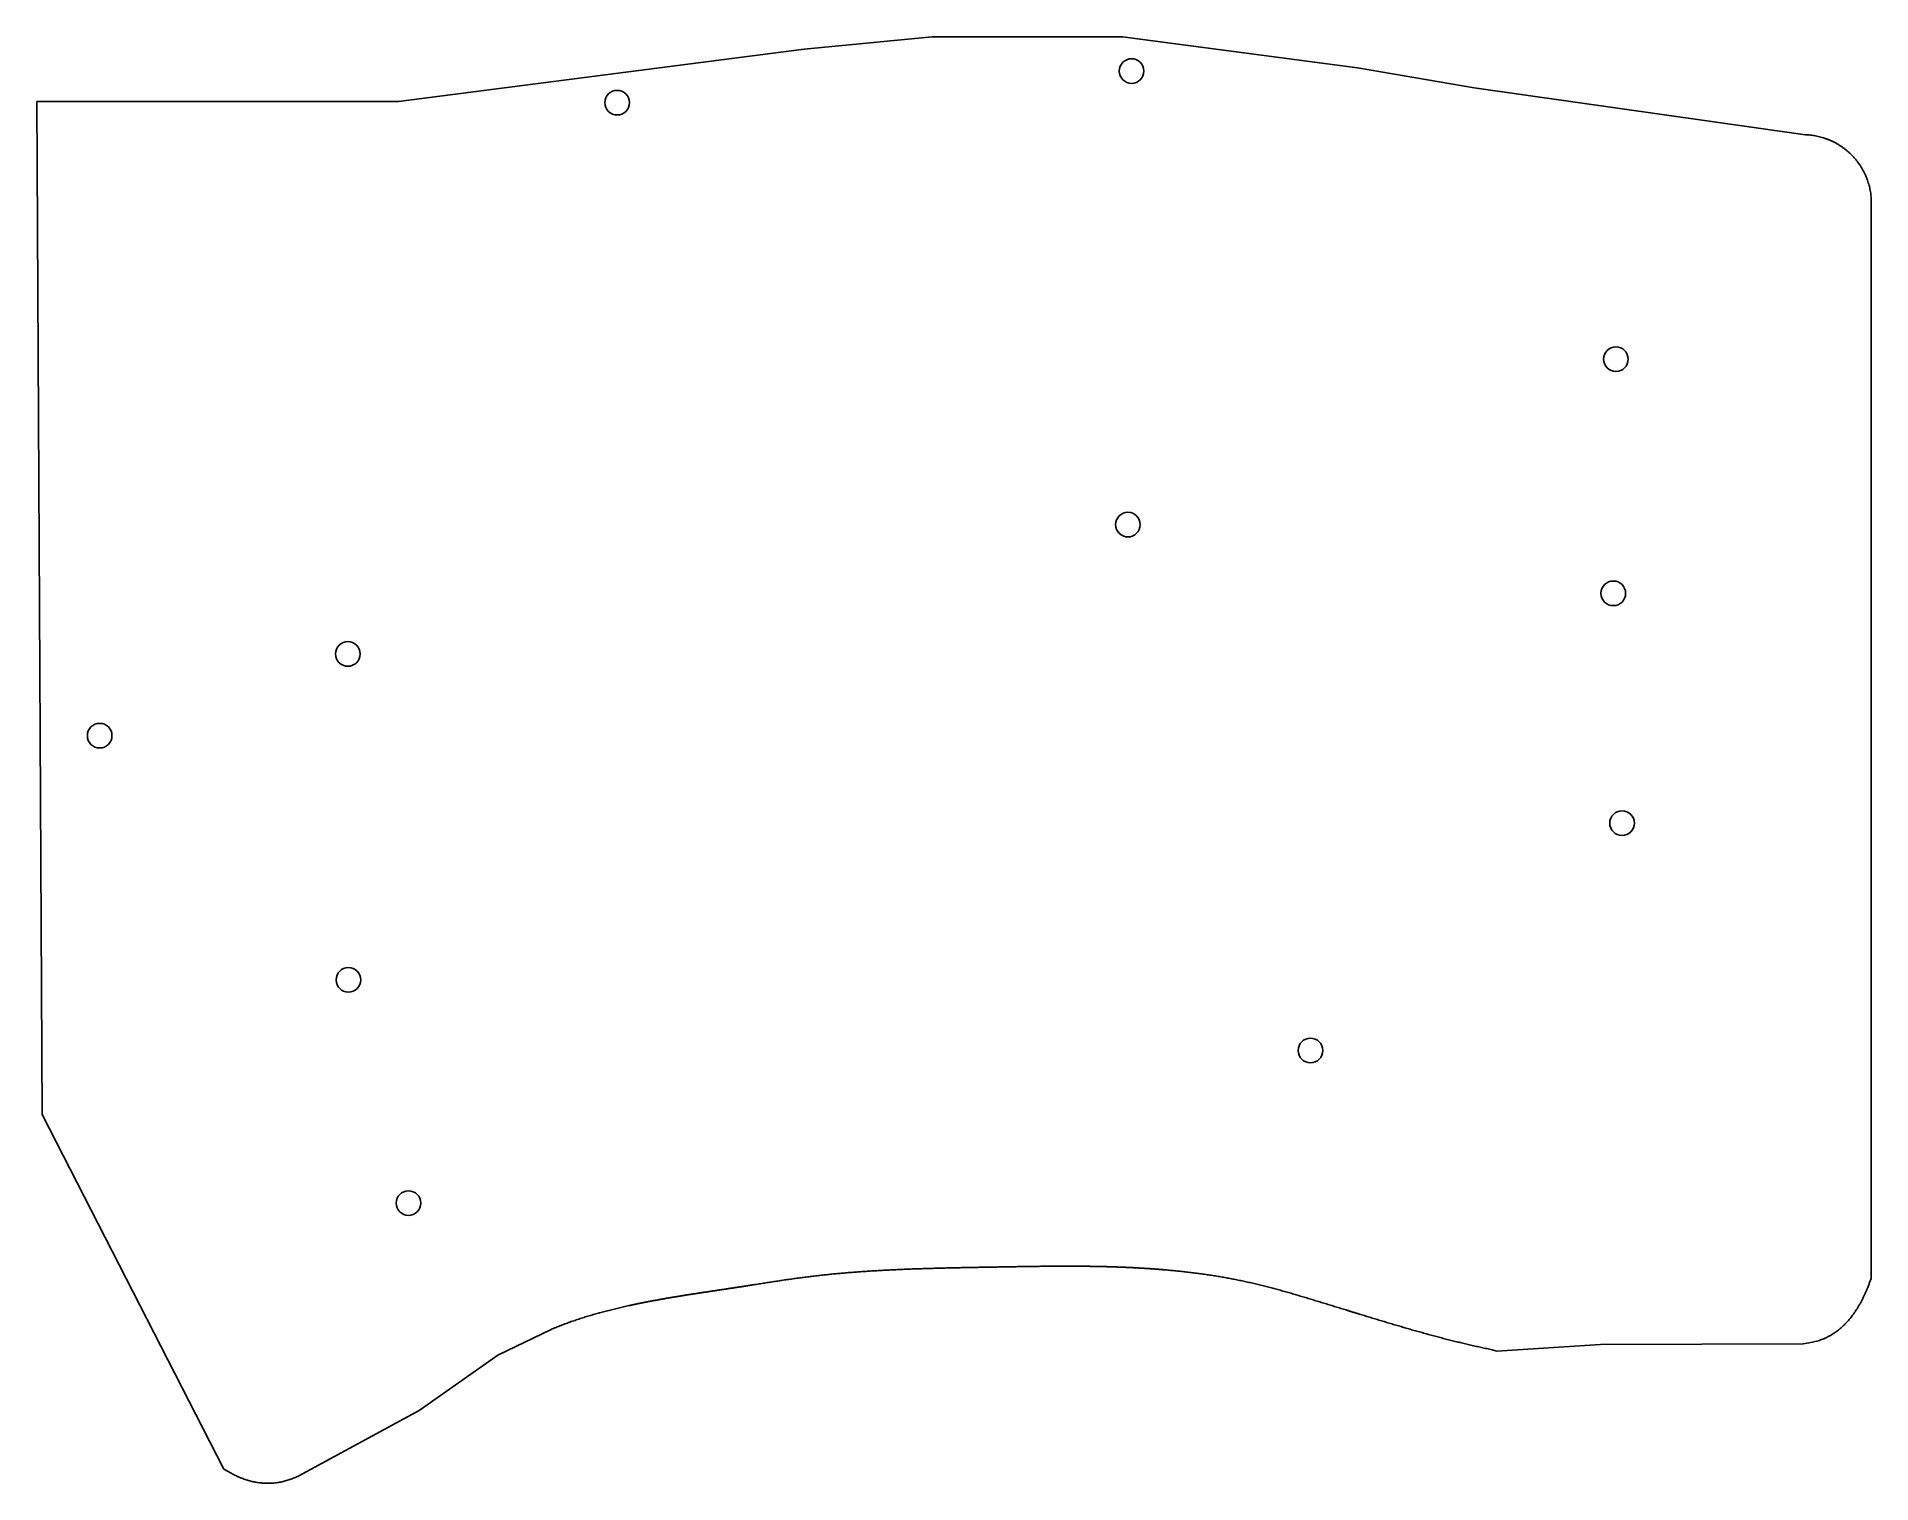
# Model space of a CAD drawing. Extents: x 568 to 702, y -174 to -69.
import ezdxf

# ---------------------------------------------------------------- set-up
doc = ezdxf.new("R2010")
doc.units = 0
doc.layers.add('BLACK', color=7, linetype='CONTINUOUS')

msp = doc.modelspace()

# ---------------------------------------------------------------- linework, layer by layer
at = {"layer": 'BLACK', "linetype": 'CONTINUOUS'}
for p, q in [((624.049255, -69.678143), (594.429255, -73.508143)), ((633.409255, -68.768143), (624.049255, -69.678143)), ((647.309255, -68.768143), (633.409255, -68.768143)), ((664.474255, -71.038142), (647.309255, -68.768143)), ((664.474255, -71.038142), (672.999255, -72.498143)), ((567.989255, -73.508143), (568.379255, -147.528143)), ((594.429255, -73.508143), (567.989255, -73.508143)), ((672.999255, -72.498143), (697.205219, -75.932911)), ((697.205219, -75.932911), (697.296268, -75.937027)), ((697.296268, -75.937027), (697.387865, -75.942849)), ((697.387865, -75.942849), (697.479969, -75.950408)), ((697.479969, -75.950408), (697.572535, -75.959737)), ((697.572535, -75.959737), (697.66552, -75.970865)), ((697.66552, -75.970865), (697.758874, -75.98382)), ((697.758874, -75.98382), (697.85255, -75.998631)), ((697.85255, -75.998631), (697.946498, -76.015322)), ((697.946498, -76.015322), (698.040664, -76.033918)), ((698.040664, -76.033918), (698.134997, -76.054442)), ((698.134997, -76.054442), (698.22944, -76.076913)), ((698.22944, -76.076913), (698.323937, -76.10135)), ((698.323937, -76.10135), (698.418432, -76.12777)), ((698.418432, -76.12777), (698.512864, -76.156187)), ((698.512864, -76.156187), (698.607175, -76.186613)), ((698.607175, -76.186613), (698.701303, -76.219058)), ((698.701303, -76.219058), (698.748244, -76.236294)), ((698.748244, -76.236294), (698.795186, -76.25353)), ((698.795186, -76.25353), (698.841973, -76.271782)), ((698.841973, -76.271782), (698.888761, -76.290034)), ((698.888761, -76.290034), (698.935363, -76.309303)), ((698.935363, -76.309303), (698.981966, -76.328573)), ((698.981966, -76.328573), (699.02835, -76.348859)), ((699.02835, -76.348859), (699.074735, -76.369146)), ((699.074735, -76.369146), (699.12087, -76.390448)), ((699.12087, -76.390448), (699.167006, -76.411751)), ((699.167006, -76.411751), (699.212859, -76.434067)), ((699.212859, -76.434067), (699.258712, -76.456383)), ((699.258712, -76.456383), (699.30425, -76.479708)), ((699.30425, -76.479708), (699.349789, -76.503034)), ((699.349789, -76.503034), (699.39498, -76.527363)), ((699.39498, -76.527363), (699.440172, -76.551693)), ((699.440172, -76.551693), (699.484984, -76.57702)), ((699.484984, -76.57702), (699.529796, -76.602347)), ((699.529796, -76.602347), (699.574196, -76.628664)), ((699.574196, -76.628664), (699.618597, -76.654981)), ((699.618597, -76.654981), (699.662553, -76.682278)), ((699.662553, -76.682278), (699.706509, -76.709575)), ((699.706509, -76.709575), (699.749989, -76.737841)), ((699.749989, -76.737841), (699.793469, -76.766107)), ((699.793469, -76.766107), (699.836442, -76.79533)), ((699.836442, -76.79533), (699.879415, -76.824553)), ((699.879415, -76.824553), (699.921849, -76.85472)), ((699.921849, -76.85472), (699.964283, -76.884887)), ((699.964283, -76.884887), (700.006147, -76.915982)), ((700.006147, -76.915982), (700.048012, -76.947078)), ((700.048012, -76.947078), (700.089277, -76.979086)), ((700.089277, -76.979086), (700.130543, -77.011095)), ((700.130543, -77.011095), (700.171179, -77.043998)), ((700.171179, -77.043998), (700.211815, -77.076901)), ((700.211815, -77.076901), (700.251793, -77.110681)), ((700.251793, -77.110681), (700.291771, -77.144461)), ((700.291771, -77.144461), (700.331063, -77.179097)), ((700.331063, -77.179097), (700.370355, -77.213733)), ((700.370355, -77.213733), (700.408934, -77.249204)), ((700.408934, -77.249204), (700.447513, -77.284676)), ((700.447513, -77.284676), (700.485352, -77.32096)), ((700.485352, -77.32096), (700.523191, -77.357245)), ((700.523191, -77.357245), (700.560265, -77.394319)), ((700.560265, -77.394319), (700.59734, -77.431394)), ((700.59734, -77.431394), (700.633624, -77.469233)), ((700.633624, -77.469233), (700.669909, -77.507072)), ((700.669909, -77.507072), (700.70538, -77.545651)), ((700.70538, -77.545651), (700.740852, -77.58423)), ((700.740852, -77.58423), (700.775488, -77.623522)), ((700.775488, -77.623522), (700.810124, -77.662814)), ((700.810124, -77.662814), (700.843904, -77.702792)), ((700.843904, -77.702792), (700.877684, -77.74277)), ((700.877684, -77.74277), (700.910587, -77.783406)), ((700.910587, -77.783406), (700.94349, -77.824042)), ((700.94349, -77.824042), (700.975498, -77.865307)), ((700.975498, -77.865307), (701.007507, -77.906573)), ((701.007507, -77.906573), (701.159255, -78.118143)), ((701.159255, -78.118143), (701.188478, -78.161116)), ((701.188478, -78.161116), (701.216744, -78.204596)), ((701.216744, -78.204596), (701.24501, -78.248076)), ((701.24501, -78.248076), (701.272307, -78.292032)), ((701.272307, -78.292032), (701.299604, -78.335988)), ((701.299604, -78.335988), (701.325921, -78.380388)), ((701.325921, -78.380388), (701.352238, -78.424789)), ((701.352238, -78.424789), (701.377565, -78.469601)), ((701.377565, -78.469601), (701.402892, -78.514413)), ((701.402892, -78.514413), (701.427221, -78.559604)), ((701.427221, -78.559604), (701.451551, -78.604796)), ((701.451551, -78.604796), (701.474876, -78.650334)), ((701.474876, -78.650334), (701.498202, -78.695873)), ((701.498202, -78.695873), (701.520518, -78.741726)), ((701.520518, -78.741726), (701.542834, -78.787579)), ((701.542834, -78.787579), (701.564136, -78.833714)), ((701.564136, -78.833714), (701.585439, -78.87985)), ((701.585439, -78.87985), (701.605725, -78.926234)), ((701.605725, -78.926234), (701.626012, -78.972619)), ((701.626012, -78.972619), (701.645281, -79.019221)), ((701.645281, -79.019221), (701.664551, -79.065824)), ((701.664551, -79.065824), (701.682803, -79.112611)), ((701.682803, -79.112611), (701.701055, -79.159399)), ((701.701055, -79.159399), (701.718291, -79.20634)), ((701.718291, -79.20634), (701.735527, -79.253282)), ((701.735527, -79.253282), (701.767972, -79.34741)), ((701.767972, -79.34741), (701.798398, -79.441721)), ((701.798398, -79.441721), (701.826815, -79.536153)), ((701.826815, -79.536153), (701.853235, -79.630648)), ((701.853235, -79.630648), (701.877672, -79.725145)), ((701.877672, -79.725145), (701.900143, -79.819588)), ((701.900143, -79.819588), (701.920667, -79.913921)), ((701.920667, -79.913921), (701.939263, -80.008087)), ((701.939263, -80.008087), (701.955954, -80.102035)), ((701.955954, -80.102035), (701.970765, -80.195711)), ((701.970765, -80.195711), (701.98372, -80.289065)), ((701.98372, -80.289065), (701.994848, -80.38205)), ((701.994848, -80.38205), (702.004177, -80.474616)), ((702.017558, -80.658317), (702, -159.5)), ((702.004177, -80.474616), (702.011736, -80.56672)), ((702.011736, -80.56672), (702.017558, -80.658317)), ((568.379255, -147.528143), (581.669986, -173.42491)), ((623.516343, -159.481041), (623.417805, -159.494648)), ((623.614894, -159.467565), (623.516343, -159.481041)), ((623.713467, -159.45423), (623.614894, -159.467565)), ((623.812054, -159.441026), (623.713467, -159.45423)), ((623.91066, -159.427971), (623.812054, -159.441026)), ((624.009288, -159.415065), (623.91066, -159.427971)), ((624.107935, -159.402314), (624.009288, -159.415065)), ((624.206608, -159.389719), (624.107935, -159.402314)), ((624.305302, -159.377283), (624.206608, -159.389719)), ((624.404022, -159.365005), (624.305302, -159.377283)), ((624.502762, -159.352883), (624.404022, -159.365005)), ((624.601526, -159.340922), (624.502762, -159.352883)), ((624.700315, -159.329107), (624.601526, -159.340922)), ((624.799122, -159.317451), (624.700315, -159.329107)), ((624.897954, -159.305942), (624.799122, -159.317451)), ((624.996809, -159.294588), (624.897954, -159.305942)), ((625.095683, -159.283385), (624.996809, -159.294588)), ((625.194581, -159.272325), (625.095683, -159.283385)), ((625.2935, -159.261414), (625.194581, -159.272325)), ((625.392438, -159.250655), (625.2935, -159.261414)), ((625.491398, -159.240033), (625.392438, -159.250655)), ((625.590377, -159.229558), (625.491398, -159.240033)), ((625.689378, -159.219227), (625.590377, -159.229558)), ((625.788399, -159.209035), (625.689378, -159.219227)), ((625.887438, -159.198983), (625.788399, -159.209035)), ((625.9865, -159.189074), (625.887438, -159.198983)), ((626.085579, -159.179299), (625.9865, -159.189074)), ((626.184678, -159.169661), (626.085579, -159.179299)), ((626.283794, -159.160161), (626.184678, -159.169661)), ((626.382931, -159.150794), (626.283794, -159.160161)), ((626.482085, -159.14156), (626.382931, -159.150794)), ((626.581259, -159.132458), (626.482085, -159.14156)), ((626.68045, -159.123487), (626.581259, -159.132458)), ((626.77966, -159.114647), (626.68045, -159.123487)), ((626.878884, -159.105934), (626.77966, -159.114647)), ((626.978128, -159.097348), (626.878884, -159.105934)), ((627.077388, -159.08889), (626.978128, -159.097348)), ((627.176665, -159.080556), (627.077388, -159.08889)), ((627.27596, -159.072344), (627.176665, -159.080556)), ((627.375269, -159.064255), (627.27596, -159.072344)), ((627.474596, -159.05629), (627.375269, -159.064255)), ((627.573938, -159.048441), (627.474596, -159.05629)), ((627.673296, -159.040714), (627.573938, -159.048441)), ((627.772672, -159.033109), (627.673296, -159.040714)), ((627.872059, -159.025613), (627.772672, -159.033109)), ((627.971462, -159.018237), (627.872059, -159.025613)), ((628.070882, -159.010974), (627.971462, -159.018237)), ((628.170313, -159.003825), (628.070882, -159.010974)), ((628.26976, -158.996787), (628.170313, -159.003825)), ((628.36922, -158.98986), (628.26976, -158.996787)), ((628.468696, -158.983045), (628.36922, -158.98986)), ((628.568185, -158.976334), (628.468696, -158.983045)), ((628.667686, -158.969733), (628.568185, -158.976334)), ((628.767198, -158.963239), (628.667686, -158.969733)), ((628.866728, -158.956849), (628.767198, -158.963239)), ((628.966269, -158.950562), (628.866728, -158.956849)), ((629.065821, -158.944381), (628.966269, -158.950562)), ((629.165386, -158.938297), (629.065821, -158.944381)), ((629.264963, -158.932315), (629.165386, -158.938297)), ((629.364551, -158.926431), (629.264963, -158.932315)), ((629.464153, -158.920647), (629.364551, -158.926431)), ((629.563764, -158.914957), (629.464153, -158.920647)), ((629.663386, -158.909366), (629.563764, -158.914957)), ((629.763018, -158.90387), (629.663386, -158.909366)), ((629.862662, -158.898461), (629.763018, -158.90387)), ((629.962316, -158.89315), (629.862662, -158.898461)), ((630.061981, -158.887929), (629.962316, -158.89315)), ((630.161654, -158.882795), (630.061981, -158.887929)), ((630.261336, -158.877751), (630.161654, -158.882795)), ((630.361029, -158.872794), (630.261336, -158.877751)), ((630.460731, -158.867924), (630.361029, -158.872794)), ((630.560442, -158.86314), (630.460731, -158.867924)), ((630.660162, -158.858437), (630.560442, -158.86314)), ((630.759891, -158.853816), (630.660162, -158.858437)), ((630.859627, -158.849278), (630.759891, -158.853816)), ((630.95937, -158.844822), (630.859627, -158.849278)), ((631.05912, -158.840443), (630.95937, -158.844822)), ((631.158882, -158.836143), (631.05912, -158.840443)), ((631.258647, -158.83192), (631.158882, -158.836143)), ((631.358422, -158.827771), (631.258647, -158.83192)), ((631.458202, -158.823698), (631.358422, -158.827771)), ((631.557991, -158.819695), (631.458202, -158.823698)), ((631.657783, -158.815768), (631.557991, -158.819695)), ((631.757582, -158.811913), (631.657783, -158.815768)), ((631.857388, -158.808121), (631.757582, -158.811913)), ((631.957198, -158.804402), (631.857388, -158.808121)), ((632.057016, -158.80075), (631.957198, -158.804402)), ((632.156837, -158.797165), (632.057016, -158.80075)), ((632.256664, -158.793644), (632.156837, -158.797165)), ((632.356497, -158.790185), (632.256664, -158.793644)), ((632.45633, -158.78679), (632.356497, -158.790185)), ((632.556171, -158.783458), (632.45633, -158.78679)), ((632.656015, -158.780184), (632.556171, -158.783458)), ((632.755864, -158.776971), (632.656015, -158.780184)), ((632.855715, -158.773813), (632.755864, -158.776971)), ((632.955569, -158.770717), (632.855715, -158.773813)), ((633.055426, -158.767673), (632.955569, -158.770717)), ((633.155289, -158.764682), (633.055426, -158.767673)), ((633.255149, -158.761746), (633.155289, -158.764682)), ((633.355019, -158.758864), (633.255149, -158.761746)), ((633.454885, -158.756028), (633.355019, -158.758864)), ((633.554756, -158.753245), (633.454885, -158.756028)), ((633.654626, -158.750511), (633.554756, -158.753245)), ((633.754499, -158.747822), (633.654626, -158.750511)), ((633.854375, -158.745182), (633.754499, -158.747822)), ((633.954249, -158.742584), (633.854375, -158.745182)), ((634.054125, -158.740033), (633.954249, -158.742584)), ((634.154002, -158.73752), (634.054125, -158.740033)), ((634.253879, -158.735055), (634.154002, -158.73752)), ((634.353755, -158.732623), (634.253879, -158.735055)), ((634.453632, -158.730237), (634.353755, -158.732623)), ((634.55351, -158.727882), (634.453632, -158.730237)), ((634.653385, -158.725569), (634.55351, -158.727882)), ((634.753258, -158.72329), (634.653385, -158.725569)), ((634.853133, -158.721045), (634.753258, -158.72329)), ((634.953006, -158.718836), (634.853133, -158.721045)), ((635.052879, -158.716654), (634.953006, -158.718836)), ((635.152747, -158.714504), (635.052879, -158.716654)), ((635.252614, -158.712385), (635.152747, -158.714504)), ((635.352479, -158.710299), (635.252614, -158.712385)), ((635.45234, -158.708234), (635.352479, -158.710299)), ((635.5522, -158.706196), (635.45234, -158.708234)), ((635.652057, -158.704184), (635.5522, -158.706196)), ((635.751909, -158.702195), (635.652057, -158.704184)), ((635.851761, -158.700229), (635.751909, -158.702195)), ((635.951607, -158.698287), (635.851761, -158.700229)), ((636.05145, -158.696361), (635.951607, -158.698287)), ((636.151287, -158.694457), (636.05145, -158.696361)), ((636.251121, -158.692571), (636.151287, -158.694457)), ((636.350951, -158.6907), (636.251121, -158.692571)), ((636.450775, -158.688846), (636.350951, -158.6907)), ((636.550596, -158.687004), (636.450775, -158.688846)), ((636.650411, -158.685178), (636.550596, -158.687004)), ((636.750218, -158.683366), (636.650411, -158.685178)), ((636.850022, -158.681561), (636.750218, -158.683366)), ((636.949817, -158.679767), (636.850022, -158.681561)), ((637.049607, -158.677981), (636.949817, -158.679767)), ((637.149394, -158.6762), (637.049607, -158.677981)), ((637.249172, -158.674428), (637.149394, -158.6762)), ((637.348942, -158.67266), (637.249172, -158.674428)), ((637.448705, -158.670897), (637.348942, -158.67266)), ((637.548463, -158.669135), (637.448705, -158.670897)), ((637.648211, -158.667376), (637.548463, -158.669135)), ((637.747951, -158.665617), (637.648211, -158.667376)), ((637.847685, -158.663855), (637.747951, -158.665617)), ((637.947408, -158.662097), (637.847685, -158.663855)), ((638.047125, -158.660329), (637.947408, -158.662097)), ((638.146833, -158.658562), (638.047125, -158.660329)), ((638.246531, -158.656789), (638.146833, -158.658562)), ((638.346223, -158.655017), (638.246531, -158.656789)), ((638.445905, -158.653246), (638.346223, -158.655017)), ((638.545585, -158.651476), (638.445905, -158.653246)), ((638.645257, -158.649713), (638.545585, -158.651476)), ((638.744924, -158.64795), (638.645257, -158.649713)), ((638.844585, -158.646196), (638.744924, -158.64795)), ((638.944242, -158.644453), (638.844585, -158.646196)), ((639.043893, -158.642713), (638.944242, -158.644453)), ((639.143542, -158.640987), (639.043893, -158.642713)), ((639.243186, -158.639277), (639.143542, -158.640987)), ((639.342829, -158.637575), (639.243186, -158.639277)), ((639.44247, -158.63589), (639.342829, -158.637575)), ((639.542106, -158.634223), (639.44247, -158.63589)), ((639.641745, -158.632571), (639.542106, -158.634223)), ((639.741381, -158.630946), (639.641745, -158.632571)), ((639.841018, -158.629336), (639.741381, -158.630946)), ((639.940655, -158.627748), (639.841018, -158.629336)), ((640.040291, -158.626186), (639.940655, -158.627748)), ((640.139928, -158.624649), (640.040291, -158.626186)), ((640.239571, -158.623137), (640.139928, -158.624649)), ((640.339213, -158.621661), (640.239571, -158.623137)), ((640.438856, -158.620206), (640.339213, -158.621661)), ((640.538503, -158.618785), (640.438856, -158.620206)), ((640.638155, -158.617401), (640.538503, -158.618785)), ((640.737811, -158.616044), (640.638155, -158.617401)), ((640.837467, -158.614726), (640.737811, -158.616044)), ((640.937135, -158.613445), (640.837467, -158.614726)), ((641.036805, -158.612204), (640.937135, -158.613445)), ((641.136482, -158.611003), (641.036805, -158.612204)), ((641.236164, -158.60984), (641.136482, -158.611003)), ((641.335854, -158.608723), (641.236164, -158.60984)), ((641.435552, -158.607652), (641.335854, -158.608723)), ((641.535258, -158.606623), (641.435552, -158.607652)), ((641.634971, -158.605642), (641.535258, -158.606623)), ((641.734695, -158.604712), (641.634971, -158.605642)), ((641.834426, -158.60383), (641.734695, -158.604712)), ((641.93417, -158.603), (641.834426, -158.60383)), ((642.03392, -158.602224), (641.93417, -158.603)), ((642.133686, -158.601505), (642.03392, -158.602224)), ((642.23346, -158.600836), (642.133686, -158.601505)), ((642.333249, -158.600231), (642.23346, -158.600836)), ((642.433046, -158.599679), (642.333249, -158.600231)), ((642.532859, -158.59919), (642.433046, -158.599679)), ((642.632685, -158.598765), (642.532859, -158.59919)), ((642.732522, -158.5984), (642.632685, -158.598765)), ((642.832377, -158.598099), (642.732522, -158.5984)), ((642.932245, -158.59787), (642.832377, -158.598099)), ((643.032129, -158.597703), (642.932245, -158.59787)), ((643.132028, -158.597612), (643.032129, -158.597703)), ((643.231941, -158.597584), (643.132028, -158.597612)), ((643.331871, -158.59763), (643.231941, -158.597584)), ((643.431815, -158.597753), (643.331871, -158.59763)), ((643.531771, -158.597944), (643.431815, -158.597753)), ((643.631742, -158.598217), (643.531771, -158.597944)), ((643.731726, -158.598565), (643.631742, -158.598217)), ((643.83172, -158.59899), (643.731726, -158.598565)), ((643.881724, -158.599242), (643.83172, -158.59899)), ((643.931727, -158.599495), (643.881724, -158.599242)), ((643.981736, -158.599791), (643.931727, -158.599495)), ((644.031746, -158.600082), (643.981736, -158.599791)), ((644.08176, -158.600416), (644.031746, -158.600082)), ((644.131775, -158.600751), (644.08176, -158.600416)), ((644.181792, -158.601126), (644.131775, -158.600751)), ((644.231812, -158.601505), (644.181792, -158.601126)), ((644.281837, -158.601925), (644.231812, -158.601505)), ((644.331861, -158.602345), (644.281837, -158.601925)), ((644.38189, -158.602807), (644.331861, -158.602345)), ((644.431918, -158.603268), (644.38189, -158.602807)), ((644.481949, -158.603775), (644.431918, -158.603268)), ((644.531984, -158.604282), (644.481949, -158.603775)), ((644.58202, -158.604833), (644.531984, -158.604282)), ((644.632057, -158.605388), (644.58202, -158.604833)), ((644.682096, -158.605982), (644.632057, -158.605388)), ((644.732136, -158.606577), (644.682096, -158.605982)), ((644.782182, -158.60722), (644.732136, -158.606577)), ((644.832226, -158.607865), (644.782182, -158.60722)), ((644.882273, -158.60855), (644.832226, -158.607865)), ((644.932319, -158.60924), (644.882273, -158.60855)), ((644.98237, -158.609978), (644.932319, -158.60924)), ((645.032422, -158.61071), (644.98237, -158.609978)), ((645.082472, -158.611496), (645.032422, -158.61071)), ((645.132526, -158.612281), (645.082472, -158.611496)), ((645.182581, -158.613112), (645.132526, -158.612281)), ((645.232636, -158.613947), (645.182581, -158.613112)), ((645.282695, -158.614828), (645.232636, -158.613947)), ((645.332751, -158.615711), (645.282695, -158.614828)), ((645.382809, -158.616641), (645.332751, -158.615711)), ((645.432869, -158.617574), (645.382809, -158.616641)), ((645.48293, -158.618556), (645.432869, -158.617574)), ((645.53299, -158.619539), (645.48293, -158.618556)), ((645.583052, -158.620571), (645.53299, -158.619539)), ((645.633114, -158.621605), (645.583052, -158.620571)), ((645.683177, -158.622692), (645.633114, -158.621605)), ((645.733242, -158.623775), (645.683177, -158.622692)), ((645.783305, -158.624919), (645.733242, -158.623775)), ((645.833369, -158.626054), (645.783305, -158.624919)), ((645.883432, -158.627246), (645.833369, -158.626054)), ((645.933498, -158.628437), (645.883432, -158.627246)), ((645.983563, -158.629682), (645.933498, -158.628437)), ((646.033629, -158.630928), (645.983563, -158.629682)), ((646.083693, -158.632228), (646.033629, -158.630928)), ((646.133758, -158.633531), (646.083693, -158.632228)), ((646.183824, -158.634883), (646.133758, -158.633531)), ((646.233888, -158.636241), (646.183824, -158.634883)), ((646.283953, -158.637649), (646.233888, -158.636241)), ((646.334017, -158.639063), (646.283953, -158.637649)), ((646.384081, -158.640529), (646.334017, -158.639063)), ((646.434143, -158.641999), (646.384081, -158.640529)), ((646.484206, -158.643521), (646.434143, -158.641999)), ((646.53427, -158.645048), (646.484206, -158.643521)), ((646.58433, -158.646629), (646.53427, -158.645048)), ((646.634392, -158.648216), (646.58433, -158.646629)), ((646.684451, -158.649855), (646.634392, -158.648216)), ((646.734512, -158.651496), (646.684451, -158.649855)), ((646.784569, -158.653198), (646.734512, -158.651496)), ((646.834626, -158.654898), (646.784569, -158.653198)), ((646.884683, -158.65666), (646.834626, -158.654898)), ((646.934738, -158.658421), (646.884683, -158.65666)), ((646.984793, -158.66024), (646.934738, -158.658421)), ((647.034844, -158.662062), (646.984793, -158.66024)), ((647.084896, -158.663947), (647.034844, -158.662062)), ((647.134946, -158.665829), (647.084896, -158.663947)), ((647.184996, -158.667772), (647.134946, -158.665829)), ((647.235044, -158.669715), (647.184996, -158.667772)), ((647.285088, -158.671725), (647.235044, -158.669715)), ((647.335133, -158.673732), (647.285088, -158.671725)), ((647.385174, -158.675801), (647.335133, -158.673732)), ((647.435215, -158.677873), (647.385174, -158.675801)), ((647.485255, -158.680008), (647.435215, -158.677873)), ((647.535293, -158.682141), (647.485255, -158.680008)), ((647.585327, -158.684341), (647.535293, -158.682141)), ((647.635362, -158.686539), (647.585327, -158.684341)), ((647.685392, -158.688804), (647.635362, -158.686539)), ((647.735421, -158.691069), (647.685392, -158.688804)), ((647.785446, -158.693398), (647.735421, -158.691069)), ((647.835472, -158.695729), (647.785446, -158.693398)), ((647.885491, -158.698128), (647.835472, -158.695729)), ((647.935513, -158.700522), (647.885491, -158.698128)), ((647.985528, -158.702986), (647.935513, -158.700522)), ((648.035545, -158.70545), (647.985528, -158.702986)), ((648.085557, -158.707983), (648.035545, -158.70545)), ((648.135568, -158.710513), (648.085557, -158.707983)), ((648.185573, -158.713119), (648.135568, -158.710513)), ((648.235577, -158.715717), (648.185573, -158.713119)), ((648.285576, -158.718386), (648.235577, -158.715717)), ((648.335576, -158.721055), (648.285576, -158.718386)), ((648.38557, -158.723794), (648.335576, -158.721055)), ((648.435563, -158.726534), (648.38557, -158.723794)), ((648.48555, -158.729345), (648.435563, -158.726534)), ((648.535538, -158.732156), (648.48555, -158.729345)), ((648.585518, -158.735035), (648.535538, -158.732156)), ((648.635499, -158.737919), (648.585518, -158.735035)), ((648.685474, -158.740874), (648.635499, -158.737919)), ((648.735446, -158.743829), (648.685474, -158.740874)), ((648.785414, -158.746853), (648.735446, -158.743829)), ((648.835382, -158.749879), (648.785414, -158.746853)), ((648.885341, -158.752978), (648.835382, -158.749879)), ((648.9353, -158.756081), (648.885341, -158.752978)), ((648.985252, -158.759251), (648.9353, -158.756081)), ((649.035204, -158.762425), (648.985252, -158.759251)), ((649.085149, -158.765673), (649.035204, -158.762425)), ((649.135093, -158.76892), (649.085149, -158.765673)), ((649.185028, -158.772244), (649.135093, -158.76892)), ((649.234963, -158.775567), (649.185028, -158.772244)), ((649.28489, -158.778966), (649.234963, -158.775567)), ((649.334821, -158.782365), (649.28489, -158.778966)), ((649.384739, -158.785841), (649.334821, -158.782365)), ((649.434658, -158.789319), (649.384739, -158.785841)), ((649.484569, -158.792871), (649.434658, -158.789319)), ((649.53448, -158.796425), (649.484569, -158.792871)), ((649.584381, -158.800055), (649.53448, -158.796425)), ((649.634282, -158.803686), (649.584381, -158.800055)), ((649.684174, -158.807395), (649.634282, -158.803686)), ((649.734064, -158.811108), (649.684174, -158.807395)), ((649.783945, -158.814896), (649.734064, -158.811108)), ((649.833829, -158.818685), (649.783945, -158.814896)), ((649.883702, -158.822551), (649.833829, -158.818685)), ((649.933572, -158.826419), (649.883702, -158.822551)), ((649.983434, -158.830371), (649.933572, -158.826419)), ((650.033295, -158.834319), (649.983434, -158.830371)), ((650.083149, -158.83835), (650.033295, -158.834319)), ((650.133, -158.842381), (650.083149, -158.83835)), ((650.182841, -158.846492), (650.133, -158.842381)), ((650.232681, -158.850609), (650.182841, -158.846492)), ((650.28251, -158.854804), (650.232681, -158.850609)), ((650.332341, -158.858999), (650.28251, -158.854804)), ((650.382159, -158.863274), (650.332341, -158.858999)), ((650.431978, -158.867553), (650.382159, -158.863274)), ((650.531592, -158.876278), (650.431978, -158.867553)), ((650.631182, -158.885172), (650.531592, -158.876278)), ((650.730749, -158.894237), (650.631182, -158.885172)), ((650.83029, -158.903474), (650.730749, -158.894237)), ((650.929807, -158.912886), (650.83029, -158.903474)), ((651.029299, -158.922471), (650.929807, -158.912886)), ((651.128763, -158.932228), (651.029299, -158.922471)), ((651.228201, -158.942166), (651.128763, -158.932228)), ((651.327613, -158.952281), (651.228201, -158.942166)), ((651.426995, -158.962576), (651.327613, -158.952281)), ((651.52635, -158.973057), (651.426995, -158.962576)), ((651.625677, -158.983712), (651.52635, -158.973057)), ((651.724973, -158.994559), (651.625677, -158.983712)), ((651.82424, -159.005587), (651.724973, -158.994559)), ((651.923477, -159.016801), (651.82424, -159.005587)), ((652.022683, -159.028202), (651.923477, -159.016801)), ((652.121858, -159.039794), (652.022683, -159.028202)), ((652.221002, -159.051577), (652.121858, -159.039794)), ((652.320108, -159.063554), (652.221002, -159.051577)), ((652.419188, -159.075721), (652.320108, -159.063554)), ((652.518231, -159.088084), (652.419188, -159.075721)), ((652.617241, -159.100643), (652.518231, -159.088084)), ((652.716215, -159.113397), (652.617241, -159.100643)), ((652.815156, -159.126351), (652.716215, -159.113397)), ((652.914058, -159.139504), (652.815156, -159.126351)), ((653.012928, -159.152863), (652.914058, -159.139504)), ((653.111759, -159.166418), (653.012928, -159.152863)), ((653.210551, -159.180179), (653.111759, -159.166418)), ((653.30931, -159.194147), (653.210551, -159.180179)), ((653.408029, -159.208321), (653.30931, -159.194147)), ((653.506708, -159.222704), (653.408029, -159.208321)), ((653.605349, -159.237291), (653.506708, -159.222704)), ((653.703949, -159.252092), (653.605349, -159.237291)), ((653.802508, -159.267104), (653.703949, -159.252092)), ((653.901027, -159.282331), (653.802508, -159.267104)), ((653.999507, -159.297774), (653.901027, -159.282331)), ((654.097943, -159.313427), (653.999507, -159.297774)), ((654.196336, -159.329301), (654.097943, -159.313427)), ((654.294686, -159.345394), (654.196336, -159.329301)), ((654.392994, -159.361706), (654.294686, -159.345394)), ((654.491256, -159.378243), (654.392994, -159.361706)), ((654.589476, -159.394994), (654.491256, -159.378243)), ((654.687648, -159.411974), (654.589476, -159.394994)), ((654.785776, -159.42918), (654.687648, -159.411974)), ((654.883859, -159.446612), (654.785776, -159.42918)), ((654.981894, -159.46427), (654.883859, -159.446612)), ((655.079879, -159.482161), (654.981894, -159.46427)), ((655.177823, -159.500277), (655.079879, -159.482161)), ((614.696807, -160.830113), (614.647118, -160.83835)), ((614.746508, -160.821917), (614.696807, -160.830113)), ((614.796214, -160.813724), (614.746508, -160.821917)), ((614.845928, -160.805577), (614.796214, -160.813724)), ((614.895644, -160.79743), (614.845928, -160.805577)), ((614.945371, -160.789324), (614.895644, -160.79743)), ((614.995098, -160.781219), (614.945371, -160.789324)), ((615.044837, -160.773156), (614.995098, -160.781219)), ((615.094575, -160.765096), (615.044837, -160.773156)), ((615.144322, -160.757075), (615.094575, -160.765096)), ((615.194071, -160.749053), (615.144322, -160.757075)), ((615.24383, -160.741071), (615.194071, -160.749053)), ((615.293588, -160.733091), (615.24383, -160.741071)), ((615.343353, -160.725145), (615.293588, -160.733091)), ((615.393121, -160.717201), (615.343353, -160.725145)), ((615.442898, -160.709294), (615.393121, -160.717201)), ((615.492673, -160.701387), (615.442898, -160.709294)), ((615.542457, -160.693514), (615.492673, -160.701387)), ((615.592239, -160.685642), (615.542457, -160.693514)), ((615.64203, -160.677804), (615.592239, -160.685642)), ((615.691821, -160.669966), (615.64203, -160.677804)), ((615.741618, -160.662163), (615.691821, -160.669966)), ((615.791413, -160.654355), (615.741618, -160.662163)), ((615.841215, -160.646578), (615.791413, -160.654355)), ((615.891017, -160.638808), (615.841215, -160.646578)), ((615.940823, -160.631058), (615.891017, -160.638808)), ((615.990632, -160.623312), (615.940823, -160.631058)), ((616.040442, -160.615595), (615.990632, -160.623312)), ((616.090254, -160.607876), (616.040442, -160.615595)), ((616.140068, -160.600186), (616.090254, -160.607876)), ((616.189885, -160.592497), (616.140068, -160.600186)), ((616.239702, -160.584829), (616.189885, -160.592497)), ((616.289519, -160.577166), (616.239702, -160.584829)), ((616.339338, -160.569521), (616.289519, -160.577166)), ((616.389159, -160.561879), (616.339338, -160.569521)), ((616.43898, -160.554262), (616.389159, -160.561879)), ((616.4888, -160.54664), (616.43898, -160.554262)), ((616.538622, -160.539042), (616.4888, -160.54664)), ((616.588446, -160.531446), (616.538622, -160.539042)), ((616.638268, -160.523865), (616.588446, -160.531446)), ((616.688091, -160.516286), (616.638268, -160.523865)), ((616.737913, -160.508727), (616.688091, -160.516286)), ((616.787733, -160.501165), (616.737913, -160.508727)), ((616.837555, -160.49362), (616.787733, -160.501165)), ((616.887377, -160.486079), (616.837555, -160.49362)), ((616.937192, -160.478547), (616.887377, -160.486079)), ((616.987013, -160.471019), (616.937192, -160.478547)), ((617.03683, -160.463504), (616.987013, -160.471019)), ((617.086647, -160.455988), (617.03683, -160.463504)), ((617.13646, -160.448488), (617.086647, -160.455988)), ((617.186272, -160.440984), (617.13646, -160.448488)), ((617.236083, -160.433492), (617.186272, -160.440984)), ((617.285892, -160.426002), (617.236083, -160.433492)), ((617.335696, -160.41852), (617.285892, -160.426002)), ((617.3855, -160.411041), (617.335696, -160.41852)), ((617.435301, -160.403565), (617.3855, -160.411041)), ((617.4851, -160.396089), (617.435301, -160.403565)), ((617.534893, -160.388623), (617.4851, -160.396089)), ((617.584686, -160.381157), (617.534893, -160.388623)), ((617.634473, -160.373696), (617.584686, -160.381157)), ((617.684259, -160.366233), (617.634473, -160.373696)), ((617.734039, -160.358776), (617.684259, -160.366233)), ((617.783819, -160.351318), (617.734039, -160.358776)), ((617.833589, -160.343864), (617.783819, -160.351318)), ((617.883361, -160.33641), (617.833589, -160.343864)), ((617.933122, -160.328955), (617.883361, -160.33641)), ((617.982888, -160.3215), (617.933122, -160.328955)), ((618.032639, -160.31405), (617.982888, -160.3215)), ((618.082394, -160.306592), (618.032639, -160.31405)), ((618.13214, -160.299135), (618.082394, -160.306592)), ((618.181882, -160.291683), (618.13214, -160.299135)), ((618.231614, -160.284223), (618.181882, -160.291683)), ((618.281348, -160.276763), (618.231614, -160.284223)), ((618.331069, -160.2693), (618.281348, -160.276763)), ((618.380791, -160.261836), (618.331069, -160.2693)), ((618.430499, -160.254363), (618.380791, -160.261836)), ((618.48021, -160.246896), (618.430499, -160.254363)), ((618.529907, -160.239418), (618.48021, -160.246896)), ((618.579603, -160.231942), (618.529907, -160.239418)), ((618.629286, -160.224455), (618.579603, -160.231942)), ((618.678969, -160.216969), (618.629286, -160.224455)), ((618.728639, -160.209472), (618.678969, -160.216969)), ((618.778308, -160.201976), (618.728639, -160.209472)), ((618.827963, -160.194468), (618.778308, -160.201976)), ((618.877616, -160.186962), (618.827963, -160.194468)), ((618.927254, -160.179439), (618.877616, -160.186962)), ((618.976894, -160.17192), (618.927254, -160.179439)), ((619.026518, -160.164383), (618.976894, -160.17192)), ((619.076141, -160.156847), (619.026518, -160.164383)), ((619.125746, -160.149296), (619.076141, -160.156847)), ((619.175354, -160.141744), (619.125746, -160.149296)), ((619.22494, -160.134176), (619.175354, -160.141744)), ((619.274531, -160.126607), (619.22494, -160.134176)), ((619.324098, -160.11902), (619.274531, -160.126607)), ((619.37367, -160.111435), (619.324098, -160.11902)), ((619.423223, -160.103827), (619.37367, -160.111435)), ((619.472773, -160.096216), (619.423223, -160.103827)), ((619.522303, -160.088587), (619.472773, -160.096216)), ((619.571837, -160.08096), (619.522303, -160.088587)), ((619.621349, -160.073306), (619.571837, -160.08096)), ((619.670862, -160.065655), (619.621349, -160.073306)), ((619.720355, -160.057984), (619.670862, -160.065655)), ((619.769849, -160.050312), (619.720355, -160.057984)), ((619.819323, -160.042625), (619.769849, -160.050312)), ((619.868798, -160.034932), (619.819323, -160.042625)), ((619.918253, -160.02723), (619.868798, -160.034932)), ((619.96771, -160.019523), (619.918253, -160.02723)), ((620.01715, -160.011806), (619.96771, -160.019523)), ((620.066589, -160.004087), (620.01715, -160.011806)), ((620.116014, -159.99636), (620.066589, -160.004087)), ((620.165435, -159.988627), (620.116014, -159.99636)), ((620.214842, -159.980891), (620.165435, -159.988627)), ((620.26425, -159.973151), (620.214842, -159.980891)), ((620.363033, -159.957663), (620.26425, -159.973151)), ((620.461789, -159.942163), (620.363033, -159.957663)), ((620.560517, -159.926656), (620.461789, -159.942163)), ((620.659218, -159.911149), (620.560517, -159.926656)), ((620.757894, -159.895649), (620.659218, -159.911149)), ((620.856548, -159.880158), (620.757894, -159.895649)), ((620.955179, -159.864674), (620.856548, -159.880158)), ((621.053791, -159.849215), (620.955179, -159.864674)), ((621.152383, -159.833771), (621.053791, -159.849215)), ((621.250956, -159.818353), (621.152383, -159.833771)), ((621.349512, -159.80297), (621.250956, -159.818353)), ((621.448054, -159.787618), (621.349512, -159.80297)), ((621.546582, -159.772306), (621.448054, -159.787618)), ((621.645096, -159.757036), (621.546582, -159.772306)), ((621.743602, -159.741816), (621.645096, -159.757036)), ((621.842096, -159.726646), (621.743602, -159.741816)), ((621.940583, -159.711535), (621.842096, -159.726646)), ((622.039062, -159.696484), (621.940583, -159.711535)), ((622.137536, -159.681499), (622.039062, -159.696484)), ((622.236005, -159.666584), (622.137536, -159.681499)), ((622.334472, -159.651745), (622.236005, -159.666584)), ((622.432937, -159.63698), (622.334472, -159.651745)), ((622.531401, -159.6223), (622.432937, -159.63698)), ((622.629868, -159.60771), (622.531401, -159.6223)), ((622.728336, -159.593209), (622.629868, -159.60771)), ((622.826809, -159.578803), (622.728336, -159.593209)), ((622.925288, -159.564501), (622.826809, -159.578803)), ((623.023771, -159.550303), (622.925288, -159.564501)), ((623.122264, -159.536214), (623.023771, -159.550303)), ((623.220766, -159.52224), (623.122264, -159.536214)), ((623.319279, -159.508383), (623.220766, -159.52224)), ((623.417805, -159.494648), (623.319279, -159.508383)), ((655.275714, -159.518631), (655.177823, -159.500277)), ((655.373557, -159.537217), (655.275714, -159.518631)), ((655.471353, -159.556037), (655.373557, -159.537217)), ((655.569096, -159.575092), (655.471353, -159.556037)), ((655.666791, -159.594381), (655.569096, -159.575092)), ((655.764434, -159.613913), (655.666791, -159.594381)), ((655.862026, -159.633681), (655.764434, -159.613913)), ((655.959565, -159.653692), (655.862026, -159.633681)), ((656.057052, -159.673948), (655.959565, -159.653692)), ((656.154488, -159.694446), (656.057052, -159.673948)), ((656.251869, -159.715189), (656.154488, -159.694446)), ((656.349196, -159.736181), (656.251869, -159.715189)), ((656.446467, -159.757416), (656.349196, -159.736181)), ((656.543688, -159.778902), (656.446467, -159.757416)), ((656.640847, -159.800642), (656.543688, -159.778902)), ((656.737955, -159.82263), (656.640847, -159.800642)), ((656.835006, -159.844876), (656.737955, -159.82263)), ((656.931999, -159.867368), (656.835006, -159.844876)), ((657.028935, -159.890111), (656.931999, -159.867368)), ((657.125819, -159.9131), (657.028935, -159.890111)), ((657.222648, -159.936322), (657.125819, -159.9131)), ((657.319426, -159.959782), (657.222648, -159.936322)), ((657.416153, -159.983471), (657.319426, -159.959782)), ((657.512828, -160.007387), (657.416153, -159.983471)), ((657.609459, -160.031517), (657.512828, -160.007387)), ((657.706037, -160.055866), (657.609459, -160.031517)), ((657.802571, -160.080426), (657.706037, -160.055866)), ((657.899058, -160.105192), (657.802571, -160.080426)), ((657.995502, -160.130162), (657.899058, -160.105192)), ((658.091902, -160.155323), (657.995502, -160.130162)), ((658.188261, -160.180679), (658.091902, -160.155323)), ((658.284578, -160.206221), (658.188261, -160.180679)), ((658.380855, -160.231949), (658.284578, -160.206221)), ((658.477093, -160.257853), (658.380855, -160.231949)), ((658.573296, -160.283931), (658.477093, -160.257853)), ((658.669459, -160.310178), (658.573296, -160.283931)), ((658.765588, -160.336588), (658.669459, -160.310178)), ((658.861681, -160.363159), (658.765588, -160.336588)), ((658.957742, -160.389884), (658.861681, -160.363159)), ((659.053772, -160.416759), (658.957742, -160.389884)), ((659.149769, -160.443783), (659.053772, -160.416759)), ((659.245738, -160.470942), (659.149769, -160.443783)), ((659.341676, -160.498242), (659.245738, -160.470942)), ((659.437588, -160.525668), (659.341676, -160.498242)), ((659.533472, -160.553224), (659.437588, -160.525668)), ((659.629333, -160.580903), (659.533472, -160.553224)), ((659.725167, -160.608701), (659.629333, -160.580903)), ((659.820977, -160.636607), (659.725167, -160.608701)), ((659.91677, -160.664624), (659.820977, -160.636607)), ((660.012539, -160.692745), (659.91677, -160.664624)), ((660.108286, -160.720965), (660.012539, -160.692745)), ((660.204018, -160.749278), (660.108286, -160.720965)), ((660.299727, -160.777681), (660.204018, -160.749278)), ((660.395426, -160.806168), (660.299727, -160.777681)), ((660.491107, -160.834738), (660.395426, -160.806168)), ((701.475207, -160.794435), (701.450264, -160.845881)), ((701.49981, -160.74222), (701.475207, -160.794435)), ((701.524414, -160.690005), (701.49981, -160.74222)), ((701.548677, -160.637015), (701.524414, -160.690005)), ((701.57294, -160.584028), (701.548677, -160.637015)), ((701.596865, -160.530266), (701.57294, -160.584028)), ((701.620789, -160.476505), (701.596865, -160.530266)), ((701.644376, -160.421972), (701.620789, -160.476505)), ((701.66796, -160.367438), (701.644376, -160.421972)), ((701.691205, -160.312132), (701.66796, -160.367438)), ((701.714449, -160.256828), (701.691205, -160.312132)), ((701.737357, -160.200749), (701.714449, -160.256828)), ((701.760261, -160.14467), (701.737357, -160.200749)), ((701.782827, -160.087819), (701.760261, -160.14467)), ((701.805395, -160.030967), (701.782827, -160.087819)), ((701.82762, -159.973345), (701.805395, -160.030967)), ((701.849847, -159.915723), (701.82762, -159.973345)), ((701.871734, -159.857327), (701.849847, -159.915723)), ((701.89362, -159.798931), (701.871734, -159.857327)), ((701.915168, -159.739763), (701.89362, -159.798931)), ((701.936717, -159.680595), (701.915168, -159.739763)), ((701.957923, -159.620654), (701.936717, -159.680595)), ((701.979133, -159.560714), (701.957923, -159.620654)), ((702, -159.5), (701.979133, -159.560714)), ((608.54358, -162.168276), (608.448589, -162.196339)), ((608.638685, -162.140485), (608.54358, -162.168276)), ((608.733899, -162.112961), (608.638685, -162.140485)), ((608.829222, -162.085707), (608.733899, -162.112961)), ((608.924656, -162.058715), (608.829222, -162.085707)), ((609.020193, -162.031979), (608.924656, -162.058715)), ((609.115837, -162.005506), (609.020193, -162.031979)), ((609.211583, -161.979286), (609.115837, -162.005506)), ((609.307431, -161.953319), (609.211583, -161.979286)), ((609.40338, -161.9276), (609.307431, -161.953319)), ((609.49943, -161.902129), (609.40338, -161.9276)), ((609.595576, -161.876898), (609.49943, -161.902129)), ((609.691818, -161.85191), (609.595576, -161.876898)), ((609.78816, -161.82716), (609.691818, -161.85191)), ((609.884594, -161.802646), (609.78816, -161.82716)), ((609.98112, -161.778361), (609.884594, -161.802646)), ((610.077737, -161.754307), (609.98112, -161.778361)), ((610.174445, -161.73048), (610.077737, -161.754307)), ((610.271242, -161.706875), (610.174445, -161.73048)), ((610.368126, -161.683495), (610.271242, -161.706875)), ((610.465096, -161.66033), (610.368126, -161.683495)), ((610.56215, -161.637377), (610.465096, -161.66033)), ((610.659287, -161.614642), (610.56215, -161.637377)), ((610.756506, -161.592112), (610.659287, -161.614642)), ((610.853806, -161.569789), (610.756506, -161.592112)), ((610.951185, -161.547671), (610.853806, -161.569789)), ((611.048641, -161.525754), (610.951185, -161.547671)), ((611.146174, -161.504035), (611.048641, -161.525754)), ((611.243782, -161.482514), (611.146174, -161.504035)), ((611.341465, -161.461181), (611.243782, -161.482514)), ((611.39034, -161.450608), (611.341465, -161.461181)), ((611.439217, -161.440038), (611.39034, -161.450608)), ((611.488131, -161.42956), (611.439217, -161.440038)), ((611.537043, -161.419082), (611.488131, -161.42956)), ((611.585991, -161.408696), (611.537043, -161.419082)), ((611.634939, -161.398309), (611.585991, -161.408696)), ((611.683921, -161.388016), (611.634939, -161.398309)), ((611.732902, -161.377721), (611.683921, -161.388016)), ((611.781917, -161.367514), (611.732902, -161.377721)), ((611.830933, -161.357309), (611.781917, -161.367514)), ((611.87998, -161.34719), (611.830933, -161.357309)), ((611.929028, -161.337071), (611.87998, -161.34719)), ((611.978106, -161.327038), (611.929028, -161.337071)), ((612.027187, -161.317006), (611.978106, -161.327038)), ((612.076299, -161.30706), (612.027187, -161.317006)), ((612.12541, -161.297112), (612.076299, -161.30706)), ((612.174553, -161.28725), (612.12541, -161.297112)), ((612.223694, -161.277386), (612.174553, -161.28725)), ((612.272867, -161.267603), (612.223694, -161.277386)), ((612.322039, -161.257821), (612.272867, -161.267603)), ((612.37124, -161.248119), (612.322039, -161.257821)), ((612.420441, -161.238417), (612.37124, -161.248119)), ((612.469672, -161.228796), (612.420441, -161.238417)), ((612.518903, -161.219175), (612.469672, -161.228796)), ((612.56816, -161.20963), (612.518903, -161.219175)), ((612.617418, -161.200086), (612.56816, -161.20963)), ((612.666703, -161.190619), (612.617418, -161.200086)), ((612.715989, -161.181148), (612.666703, -161.190619)), ((612.765302, -161.171756), (612.715989, -161.181148)), ((612.814614, -161.162362), (612.765302, -161.171756)), ((612.863953, -161.153042), (612.814614, -161.162362)), ((612.913291, -161.143722), (612.863953, -161.153042)), ((612.962655, -161.134475), (612.913291, -161.143722)), ((613.012018, -161.125227), (612.962655, -161.134475)), ((613.061406, -161.116051), (613.012018, -161.125227)), ((613.110796, -161.106876), (613.061406, -161.116051)), ((613.160206, -161.097765), (613.110796, -161.106876)), ((613.209619, -161.088658), (613.160206, -161.097765)), ((613.259052, -161.079618), (613.209619, -161.088658)), ((613.30849, -161.070578), (613.259052, -161.079618)), ((613.357947, -161.061604), (613.30849, -161.070578)), ((613.407405, -161.052634), (613.357947, -161.061604)), ((613.456886, -161.043722), (613.407405, -161.052634)), ((613.506365, -161.034814), (613.456886, -161.043722)), ((613.555867, -161.025972), (613.506365, -161.034814)), ((613.605365, -161.017124), (613.555867, -161.025972)), ((613.654888, -161.00834), (613.605365, -161.017124)), ((613.704411, -160.999557), (613.654888, -161.00834)), ((613.753955, -160.990834), (613.704411, -160.999557)), ((613.803494, -160.982114), (613.753955, -160.990834)), ((613.853056, -160.97345), (613.803494, -160.982114)), ((613.902615, -160.96479), (613.853056, -160.97345)), ((613.952196, -160.956182), (613.902615, -160.96479)), ((614.001774, -160.94758), (613.952196, -160.956182)), ((614.051373, -160.939033), (614.001774, -160.94758)), ((614.100969, -160.930481), (614.051373, -160.939033)), ((614.150584, -160.92199), (614.100969, -160.930481)), ((614.200195, -160.913494), (614.150584, -160.92199)), ((614.249829, -160.905053), (614.200195, -160.913494)), ((614.299459, -160.896614), (614.249829, -160.905053)), ((614.349106, -160.888228), (614.299459, -160.896614)), ((614.398753, -160.879838), (614.349106, -160.888228)), ((614.448412, -160.871502), (614.398753, -160.879838)), ((614.498075, -160.863165), (614.448412, -160.871502)), ((614.547749, -160.854877), (614.498075, -160.863165)), ((614.597429, -160.846592), (614.547749, -160.854877)), ((614.647118, -160.83835), (614.597429, -160.846592)), ((660.586773, -160.86338), (660.491107, -160.834738)), ((660.682425, -160.892096), (660.586773, -160.86338)), ((660.778066, -160.920879), (660.682425, -160.892096)), ((660.873698, -160.949718), (660.778066, -160.920879)), ((660.969317, -160.978621), (660.873698, -160.949718)), ((661.064927, -161.00757), (660.969317, -160.978621)), ((661.160531, -161.036569), (661.064927, -161.00757)), ((661.256128, -161.065611), (661.160531, -161.036569)), ((661.35172, -161.094692), (661.256128, -161.065611)), ((661.447306, -161.123809), (661.35172, -161.094692)), ((661.542889, -161.152956), (661.447306, -161.123809)), ((661.638467, -161.182136), (661.542889, -161.152956)), ((661.734042, -161.211348), (661.638467, -161.182136)), ((661.829614, -161.240588), (661.734042, -161.211348)), ((661.925181, -161.269856), (661.829614, -161.240588)), ((662.020743, -161.299151), (661.925181, -161.269856)), ((662.116307, -161.328467), (662.020743, -161.299151)), ((662.211865, -161.357806), (662.116307, -161.328467)), ((662.307421, -161.38717), (662.211865, -161.357806)), ((662.402977, -161.41655), (662.307421, -161.38717)), ((662.498529, -161.445947), (662.402977, -161.41655)), ((662.594081, -161.475361), (662.498529, -161.445947)), ((662.68963, -161.504791), (662.594081, -161.475361)), ((662.785179, -161.534233), (662.68963, -161.504791)), ((662.880728, -161.563688), (662.785179, -161.534233)), ((662.976275, -161.593153), (662.880728, -161.563688)), ((663.071824, -161.622627), (662.976275, -161.593153)), ((663.167371, -161.652107), (663.071824, -161.622627)), ((663.262918, -161.681593), (663.167371, -161.652107)), ((663.358467, -161.711083), (663.262918, -161.681593)), ((663.454016, -161.740577), (663.358467, -161.711083)), ((663.549567, -161.770071), (663.454016, -161.740577)), ((663.645119, -161.79956), (663.549567, -161.770071)), ((663.692897, -161.814303), (663.645119, -161.79956)), ((663.740672, -161.829051), (663.692897, -161.814303)), ((663.788451, -161.843796), (663.740672, -161.829051)), ((663.836228, -161.858536), (663.788451, -161.843796)), ((663.884008, -161.873279), (663.836228, -161.858536)), ((663.931787, -161.888017), (663.884008, -161.873279)), ((663.979566, -161.902754), (663.931787, -161.888017)), ((664.027346, -161.917494), (663.979566, -161.902754)), ((664.075127, -161.932223), (664.027346, -161.917494)), ((664.12291, -161.946956), (664.075127, -161.932223)), ((664.170692, -161.961687), (664.12291, -161.946956)), ((664.218476, -161.976411), (664.170692, -161.961687)), ((664.26626, -161.991133), (664.218476, -161.976411)), ((664.314042, -162.005857), (664.26626, -161.991133)), ((664.36183, -162.020569), (664.314042, -162.005857)), ((664.409617, -162.035285), (664.36183, -162.020569)), ((664.457406, -162.049993), (664.409617, -162.035285)), ((664.505193, -162.064703), (664.457406, -162.049993)), ((664.552986, -162.079401), (664.505193, -162.064703)), ((664.600775, -162.094099), (664.552986, -162.079401)), ((664.696358, -162.123481), (664.600775, -162.094099)), ((664.791948, -162.152844), (664.696358, -162.123481)), ((664.887543, -162.182185), (664.791948, -162.152844)), ((700.685309, -162.134899), (700.655611, -162.175529)), ((700.715004, -162.09427), (700.685309, -162.134899)), ((700.744363, -162.052867), (700.715004, -162.09427)), ((700.773719, -162.011466), (700.744363, -162.052867)), ((700.802737, -161.969292), (700.773719, -162.011466)), ((700.831755, -161.927119), (700.802737, -161.969292)), ((700.860433, -161.884172), (700.831755, -161.927119)), ((700.88911, -161.841226), (700.860433, -161.884172)), ((700.917449, -161.797506), (700.88911, -161.841226)), ((700.945788, -161.753788), (700.917449, -161.797506)), ((700.973788, -161.709295), (700.945788, -161.753788)), ((701.001786, -161.664803), (700.973788, -161.709295)), ((701.029445, -161.619541), (701.001786, -161.664803)), ((701.057104, -161.574276), (701.029445, -161.619541)), ((701.084425, -161.52824), (701.057104, -161.574276)), ((701.111744, -161.482205), (701.084425, -161.52824)), ((701.138725, -161.435395), (701.111744, -161.482205)), ((701.165705, -161.388586), (701.138725, -161.435395)), ((701.192345, -161.341005), (701.165705, -161.388586)), ((701.218986, -161.293423), (701.192345, -161.341005)), ((701.245287, -161.245071), (701.218986, -161.293423)), ((701.271588, -161.196716), (701.245287, -161.245071)), ((701.297551, -161.14759), (701.271588, -161.196716)), ((701.323512, -161.098463), (701.297551, -161.14759)), ((701.349134, -161.048565), (701.323512, -161.098463)), ((701.374756, -160.998667), (701.349134, -161.048565)), ((701.400038, -160.947997), (701.374756, -160.998667)), ((701.425321, -160.897324), (701.400038, -160.947997)), ((701.450264, -160.845881), (701.425321, -160.897324)), ((601.687811, -165.096044), (605.566656, -163.216634)), ((605.657512, -163.178737), (605.566656, -163.216634)), ((605.748519, -163.141197), (605.657512, -163.178737)), ((605.839681, -163.104015), (605.748519, -163.141197)), ((605.930992, -163.067187), (605.839681, -163.104015)), ((606.022454, -163.03071), (605.930992, -163.067187)), ((606.114065, -162.994582), (606.022454, -163.03071)), ((606.205822, -162.958799), (606.114065, -162.994582)), ((606.297725, -162.923362), (606.205822, -162.958799)), ((606.389774, -162.888259), (606.297725, -162.923362)), ((606.481963, -162.853501), (606.389774, -162.888259)), ((606.574294, -162.819068), (606.481963, -162.853501)), ((606.666767, -162.784972), (606.574294, -162.819068)), ((606.759379, -162.751205), (606.666767, -162.784972)), ((606.852127, -162.717765), (606.759379, -162.751205)), ((606.945013, -162.684644), (606.852127, -162.717765)), ((607.038032, -162.651843), (606.945013, -162.684644)), ((607.131186, -162.619361), (607.038032, -162.651843)), ((607.224472, -162.587196), (607.131186, -162.619361)), ((607.317886, -162.555338), (607.224472, -162.587196)), ((607.411433, -162.523791), (607.317886, -162.555338)), ((607.505107, -162.492551), (607.411433, -162.523791)), ((607.598906, -162.461613), (607.505107, -162.492551)), ((607.692833, -162.430976), (607.598906, -162.461613)), ((607.786883, -162.400636), (607.692833, -162.430976)), ((607.881054, -162.370588), (607.786883, -162.400636)), ((607.975348, -162.340833), (607.881054, -162.370588)), ((608.069762, -162.311368), (607.975348, -162.340833)), ((608.164294, -162.282189), (608.069762, -162.311368)), ((608.258945, -162.253295), (608.164294, -162.282189)), ((608.353709, -162.224678), (608.258945, -162.253295)), ((608.448589, -162.196339), (608.353709, -162.224678)), ((664.983142, -162.211505), (664.887543, -162.182185)), ((665.078747, -162.2408), (664.983142, -162.211505)), ((665.174357, -162.270067), (665.078747, -162.2408)), ((665.269971, -162.299309), (665.174357, -162.270067)), ((665.365594, -162.328524), (665.269971, -162.299309)), ((665.461223, -162.357705), (665.365594, -162.328524)), ((665.556858, -162.386857), (665.461223, -162.357705)), ((665.652501, -162.415976), (665.556858, -162.386857)), ((665.74815, -162.445055), (665.652501, -162.415976)), ((665.843806, -162.474102), (665.74815, -162.445055)), ((665.939474, -162.503112), (665.843806, -162.474102)), ((666.035144, -162.532079), (665.939474, -162.503112)), ((666.130826, -162.561004), (666.035144, -162.532079)), ((666.226514, -162.589888), (666.130826, -162.561004)), ((666.322212, -162.618732), (666.226514, -162.589888)), ((666.417922, -162.647526), (666.322212, -162.618732)), ((666.513638, -162.67627), (666.417922, -162.647526)), ((666.609364, -162.704967), (666.513638, -162.67627)), ((666.7051, -162.733619), (666.609364, -162.704967)), ((666.800845, -162.762211), (666.7051, -162.733619)), ((666.896603, -162.790753), (666.800845, -162.762211)), ((666.99237, -162.81924), (666.896603, -162.790753)), ((667.08815, -162.847669), (666.99237, -162.81924)), ((667.183939, -162.876043), (667.08815, -162.847669)), ((667.279739, -162.904351), (667.183939, -162.876043)), ((667.375552, -162.932603), (667.279739, -162.904351)), ((667.471376, -162.96079), (667.375552, -162.932603)), ((667.567213, -162.988914), (667.471376, -162.96079)), ((667.663062, -163.016969), (667.567213, -162.988914)), ((667.758924, -163.044959), (667.663062, -163.016969)), ((667.854799, -163.072878), (667.758924, -163.044959)), ((667.950686, -163.100727), (667.854799, -163.072878)), ((668.046591, -163.128507), (667.950686, -163.100727)), ((668.142505, -163.156207), (668.046591, -163.128507)), ((668.238436, -163.183834), (668.142505, -163.156207)), ((668.33438, -163.211388), (668.238436, -163.183834)), ((668.430338, -163.238857), (668.33438, -163.211388)), ((668.526313, -163.266248), (668.430338, -163.238857)), ((668.622301, -163.293558), (668.526313, -163.266248)), ((668.718305, -163.320785), (668.622301, -163.293558)), ((668.814326, -163.347928), (668.718305, -163.320785)), ((668.910362, -163.374982), (668.814326, -163.347928)), ((669.006415, -163.401953), (668.910362, -163.374982)), ((669.102483, -163.428832), (669.006415, -163.401953)), ((669.198567, -163.455622), (669.102483, -163.428832)), ((669.29467, -163.482316), (669.198567, -163.455622)), ((669.39079, -163.508915), (669.29467, -163.482316)), ((669.486926, -163.535419), (669.39079, -163.508915)), ((699.325129, -163.476262), (699.251474, -163.525077)), ((699.398106, -163.425902), (699.325129, -163.476262)), ((699.470404, -163.373996), (699.398106, -163.425902)), ((699.542019, -163.320546), (699.470404, -163.373996)), ((699.612958, -163.265552), (699.542019, -163.320546)), ((699.683217, -163.209013), (699.612958, -163.265552)), ((699.752799, -163.150928), (699.683217, -163.209013)), ((699.821698, -163.091298), (699.752799, -163.150928)), ((699.889919, -163.030124), (699.821698, -163.091298)), ((699.957462, -162.967406), (699.889919, -163.030124)), ((700.024326, -162.90314), (699.957462, -162.967406)), ((700.09051, -162.837331), (700.024326, -162.90314)), ((700.156018, -162.769977), (700.09051, -162.837331)), ((700.220842, -162.701078), (700.156018, -162.769977)), ((700.284989, -162.630635), (700.220842, -162.701078)), ((700.348458, -162.558646), (700.284989, -162.630635)), ((700.411247, -162.485112), (700.348458, -162.558646)), ((700.473356, -162.410032), (700.411247, -162.485112)), ((700.534786, -162.333409), (700.473356, -162.410032)), ((700.595538, -162.255241), (700.534786, -162.333409)), ((700.655611, -162.175529), (700.595538, -162.255241)), ((669.58308, -163.56183), (669.486926, -163.535419)), ((669.679255, -163.588143), (669.58308, -163.56183)), ((669.775447, -163.614349), (669.679255, -163.588143)), ((669.871655, -163.640456), (669.775447, -163.614349)), ((669.967884, -163.666462), (669.871655, -163.640456)), ((670.064133, -163.692362), (669.967884, -163.666462)), ((670.1604, -163.718153), (670.064133, -163.692362)), ((670.256684, -163.743837), (670.1604, -163.718153)), ((670.35299, -163.769412), (670.256684, -163.743837)), ((670.44932, -163.794878), (670.35299, -163.769412)), ((670.545668, -163.820226), (670.44932, -163.794878)), ((670.642035, -163.845463), (670.545668, -163.820226)), ((670.738424, -163.870587), (670.642035, -163.845463)), ((670.834835, -163.895586), (670.738424, -163.870587)), ((670.931266, -163.920475), (670.834835, -163.895586)), ((671.02772, -163.945235), (670.931266, -163.920475)), ((671.124195, -163.969877), (671.02772, -163.945235)), ((671.220694, -163.994397), (671.124195, -163.969877)), ((671.317213, -164.018788), (671.220694, -163.994397)), ((671.413757, -164.043056), (671.317213, -164.018788)), ((671.510323, -164.067192), (671.413757, -164.043056)), ((671.606911, -164.091201), (671.510323, -164.067192)), ((671.703526, -164.115078), (671.606911, -164.091201)), ((671.800164, -164.138824), (671.703526, -164.115078)), ((671.896825, -164.162429), (671.800164, -164.138824)), ((671.99351, -164.185903), (671.896825, -164.162429)), ((672.090221, -164.209239), (671.99351, -164.185903)), ((672.186957, -164.232436), (672.090221, -164.209239)), ((672.283717, -164.255491), (672.186957, -164.232436)), ((672.380501, -164.278405), (672.283717, -164.255491)), ((672.477314, -164.301173), (672.380501, -164.278405)), ((672.574152, -164.323796), (672.477314, -164.301173)), ((672.671018, -164.346277), (672.574152, -164.323796)), ((672.767906, -164.368602), (672.671018, -164.346277)), ((672.864823, -164.390781), (672.767906, -164.368602)), ((672.961768, -164.412808), (672.864823, -164.390781)), ((673.05874, -164.434681), (672.961768, -164.412808)), ((673.155739, -164.456399), (673.05874, -164.434681)), ((673.252766, -164.477961), (673.155739, -164.456399)), ((673.349822, -164.499367), (673.252766, -164.477961)), ((673.446905, -164.520612), (673.349822, -164.499367)), ((673.544017, -164.541698), (673.446905, -164.520612)), ((673.641158, -164.562618), (673.544017, -164.541698)), ((673.738329, -164.583378), (673.641158, -164.562618)), ((673.83553, -164.603967), (673.738329, -164.583378)), ((673.932758, -164.624394), (673.83553, -164.603967)), ((674.030015, -164.644648), (673.932758, -164.624394)), ((674.127307, -164.664735), (674.030015, -164.644648)), ((674.224627, -164.684647), (674.127307, -164.664735)), ((674.321978, -164.704388), (674.224627, -164.684647)), ((674.66881, -164.797698), (674.321978, -164.704388)), ((682.23881, -164.317698), (674.66881, -164.797698)), ((682.23881, -164.317698), (697.029255, -164.278143)), ((697.459255, -164.208143), (697.029255, -164.278143)), ((697.723004, -164.159031), (697.459255, -164.208143)), ((698.232166, -164.019084), (697.723004, -164.159031)), ((698.314649, -163.990353), (698.232166, -164.019084)), ((698.558023, -163.89489), (698.314649, -163.990353)), ((698.637789, -163.85998), (698.558023, -163.89489)), ((698.716876, -163.823524), (698.637789, -163.85998)), ((698.795286, -163.785525), (698.716876, -163.823524)), ((698.873016, -163.745978), (698.795286, -163.785525)), ((698.950064, -163.704889), (698.873016, -163.745978)), ((699.026436, -163.662252), (698.950064, -163.704889)), ((699.102128, -163.618071), (699.026436, -163.662252)), ((699.177141, -163.572346), (699.102128, -163.618071)), ((699.251474, -163.525077), (699.177141, -163.572346)), ((601.687811, -165.096044), (595.939255, -169.138127)), ((595.939255, -169.138127), (587.136529, -173.913533)), ((581.669986, -173.42491), (581.713309, -173.45213)), ((581.713309, -173.45213), (581.756632, -173.479347)), ((581.756632, -173.479347), (581.799915, -173.505831)), ((581.799915, -173.505831), (581.843197, -173.532317)), ((581.843197, -173.532317), (581.886442, -173.558068)), ((581.886442, -173.558068), (581.929685, -173.583823)), ((581.929685, -173.583823), (582.016091, -173.633856)), ((582.016091, -173.633856), (582.10242, -173.682429)), ((582.10242, -173.682429), (582.188668, -173.729533)), ((582.188668, -173.729533), (582.274837, -173.775173)), ((582.274837, -173.775173), (582.360926, -173.819344)), ((582.360926, -173.819344), (582.446935, -173.862052)), ((582.446935, -173.862052), (582.532865, -173.90329)), ((582.532865, -173.90329), (582.618715, -173.943066)), ((582.618715, -173.943066), (582.704488, -173.981373)), ((582.704488, -173.981373), (582.790179, -174.018215)), ((582.790179, -174.018215), (582.875793, -174.05359)), ((582.875793, -174.05359), (582.961323, -174.0875)), ((582.961323, -174.0875), (583.046777, -174.119941)), ((583.046777, -174.119941), (583.132148, -174.150918)), ((583.132148, -174.150918), (583.217442, -174.180429)), ((583.217442, -174.180429), (583.302657, -174.208474)), ((583.302657, -174.208474), (583.387792, -174.23505)), ((583.387792, -174.23505), (583.472847, -174.260165)), ((586.317395, -174.241569), (586.399668, -174.215362)), ((586.399668, -174.215362), (586.481858, -174.18769)), ((586.481858, -174.18769), (586.56397, -174.158555)), ((586.56397, -174.158555), (586.646003, -174.127949)), ((586.646003, -174.127949), (586.727956, -174.095878)), ((586.727956, -174.095878), (586.80983, -174.062341)), ((586.80983, -174.062341), (586.891624, -174.027338)), ((586.891624, -174.027338), (586.973338, -173.990873)), ((586.973338, -173.990873), (587.054972, -173.952935)), ((587.054972, -173.952935), (587.136529, -173.913533)), ((583.472847, -174.260165), (583.557822, -174.283807)), ((583.557822, -174.283807), (583.642719, -174.305986)), ((583.642719, -174.305986), (583.727535, -174.326701)), ((583.727535, -174.326701), (583.812274, -174.345948)), ((583.812274, -174.345948), (583.89693, -174.363729)), ((583.89693, -174.363729), (583.981509, -174.380043)), ((583.981509, -174.380043), (584.066005, -174.394892)), ((584.066005, -174.394892), (584.150424, -174.408274)), ((584.150424, -174.408274), (584.234766, -174.420188)), ((584.234766, -174.420188), (584.319024, -174.430641)), ((584.319024, -174.430641), (584.403204, -174.439622)), ((584.403204, -174.439622), (584.487305, -174.447139)), ((584.487305, -174.447139), (584.571325, -174.45319)), ((584.571325, -174.45319), (584.65527, -174.457777)), ((584.65527, -174.457777), (584.739129, -174.460895)), ((584.739129, -174.460895), (584.822912, -174.462546)), ((584.822912, -174.462546), (584.906614, -174.462732)), ((584.906614, -174.462732), (584.990237, -174.461453)), ((584.990237, -174.461453), (585.073782, -174.458706)), ((585.073782, -174.458706), (585.157247, -174.454494)), ((585.157247, -174.454494), (585.240631, -174.448816)), ((585.240631, -174.448816), (585.323937, -174.441669)), ((585.323937, -174.441669), (585.407161, -174.433061)), ((585.407161, -174.433061), (585.490309, -174.422983)), ((585.490309, -174.422983), (585.573375, -174.411439)), ((585.573375, -174.411439), (585.656362, -174.398428)), ((585.656362, -174.398428), (585.739269, -174.383953)), ((585.739269, -174.383953), (585.822099, -174.368013)), ((585.822099, -174.368013), (585.904846, -174.350604)), ((585.904846, -174.350604), (585.987515, -174.33173)), ((585.987515, -174.33173), (586.070104, -174.311387)), ((586.070104, -174.311387), (586.152615, -174.289581)), ((586.152615, -174.289581), (586.235046, -174.266309)), ((586.235046, -174.266309), (586.317395, -174.241569))]:
    msp.add_line(p, q, dxfattribs=at)
at = {"layer": 'BLACK'}
for centre in [(647.975091, -71.278116), (610.395091, -73.588116), (683.35881, -92.328143), (647.708365, -104.417698), (683.168365, -109.437698), (590.71881, -113.868143), (572.5897, -119.838143), (683.808365, -126.227698), (590.763365, -137.678698), (661.04881, -142.837698), (595.1497, -153.988143)]:
    msp.add_circle(centre, 0.9, dxfattribs=at)

doc.saveas('drawing.dxf')
